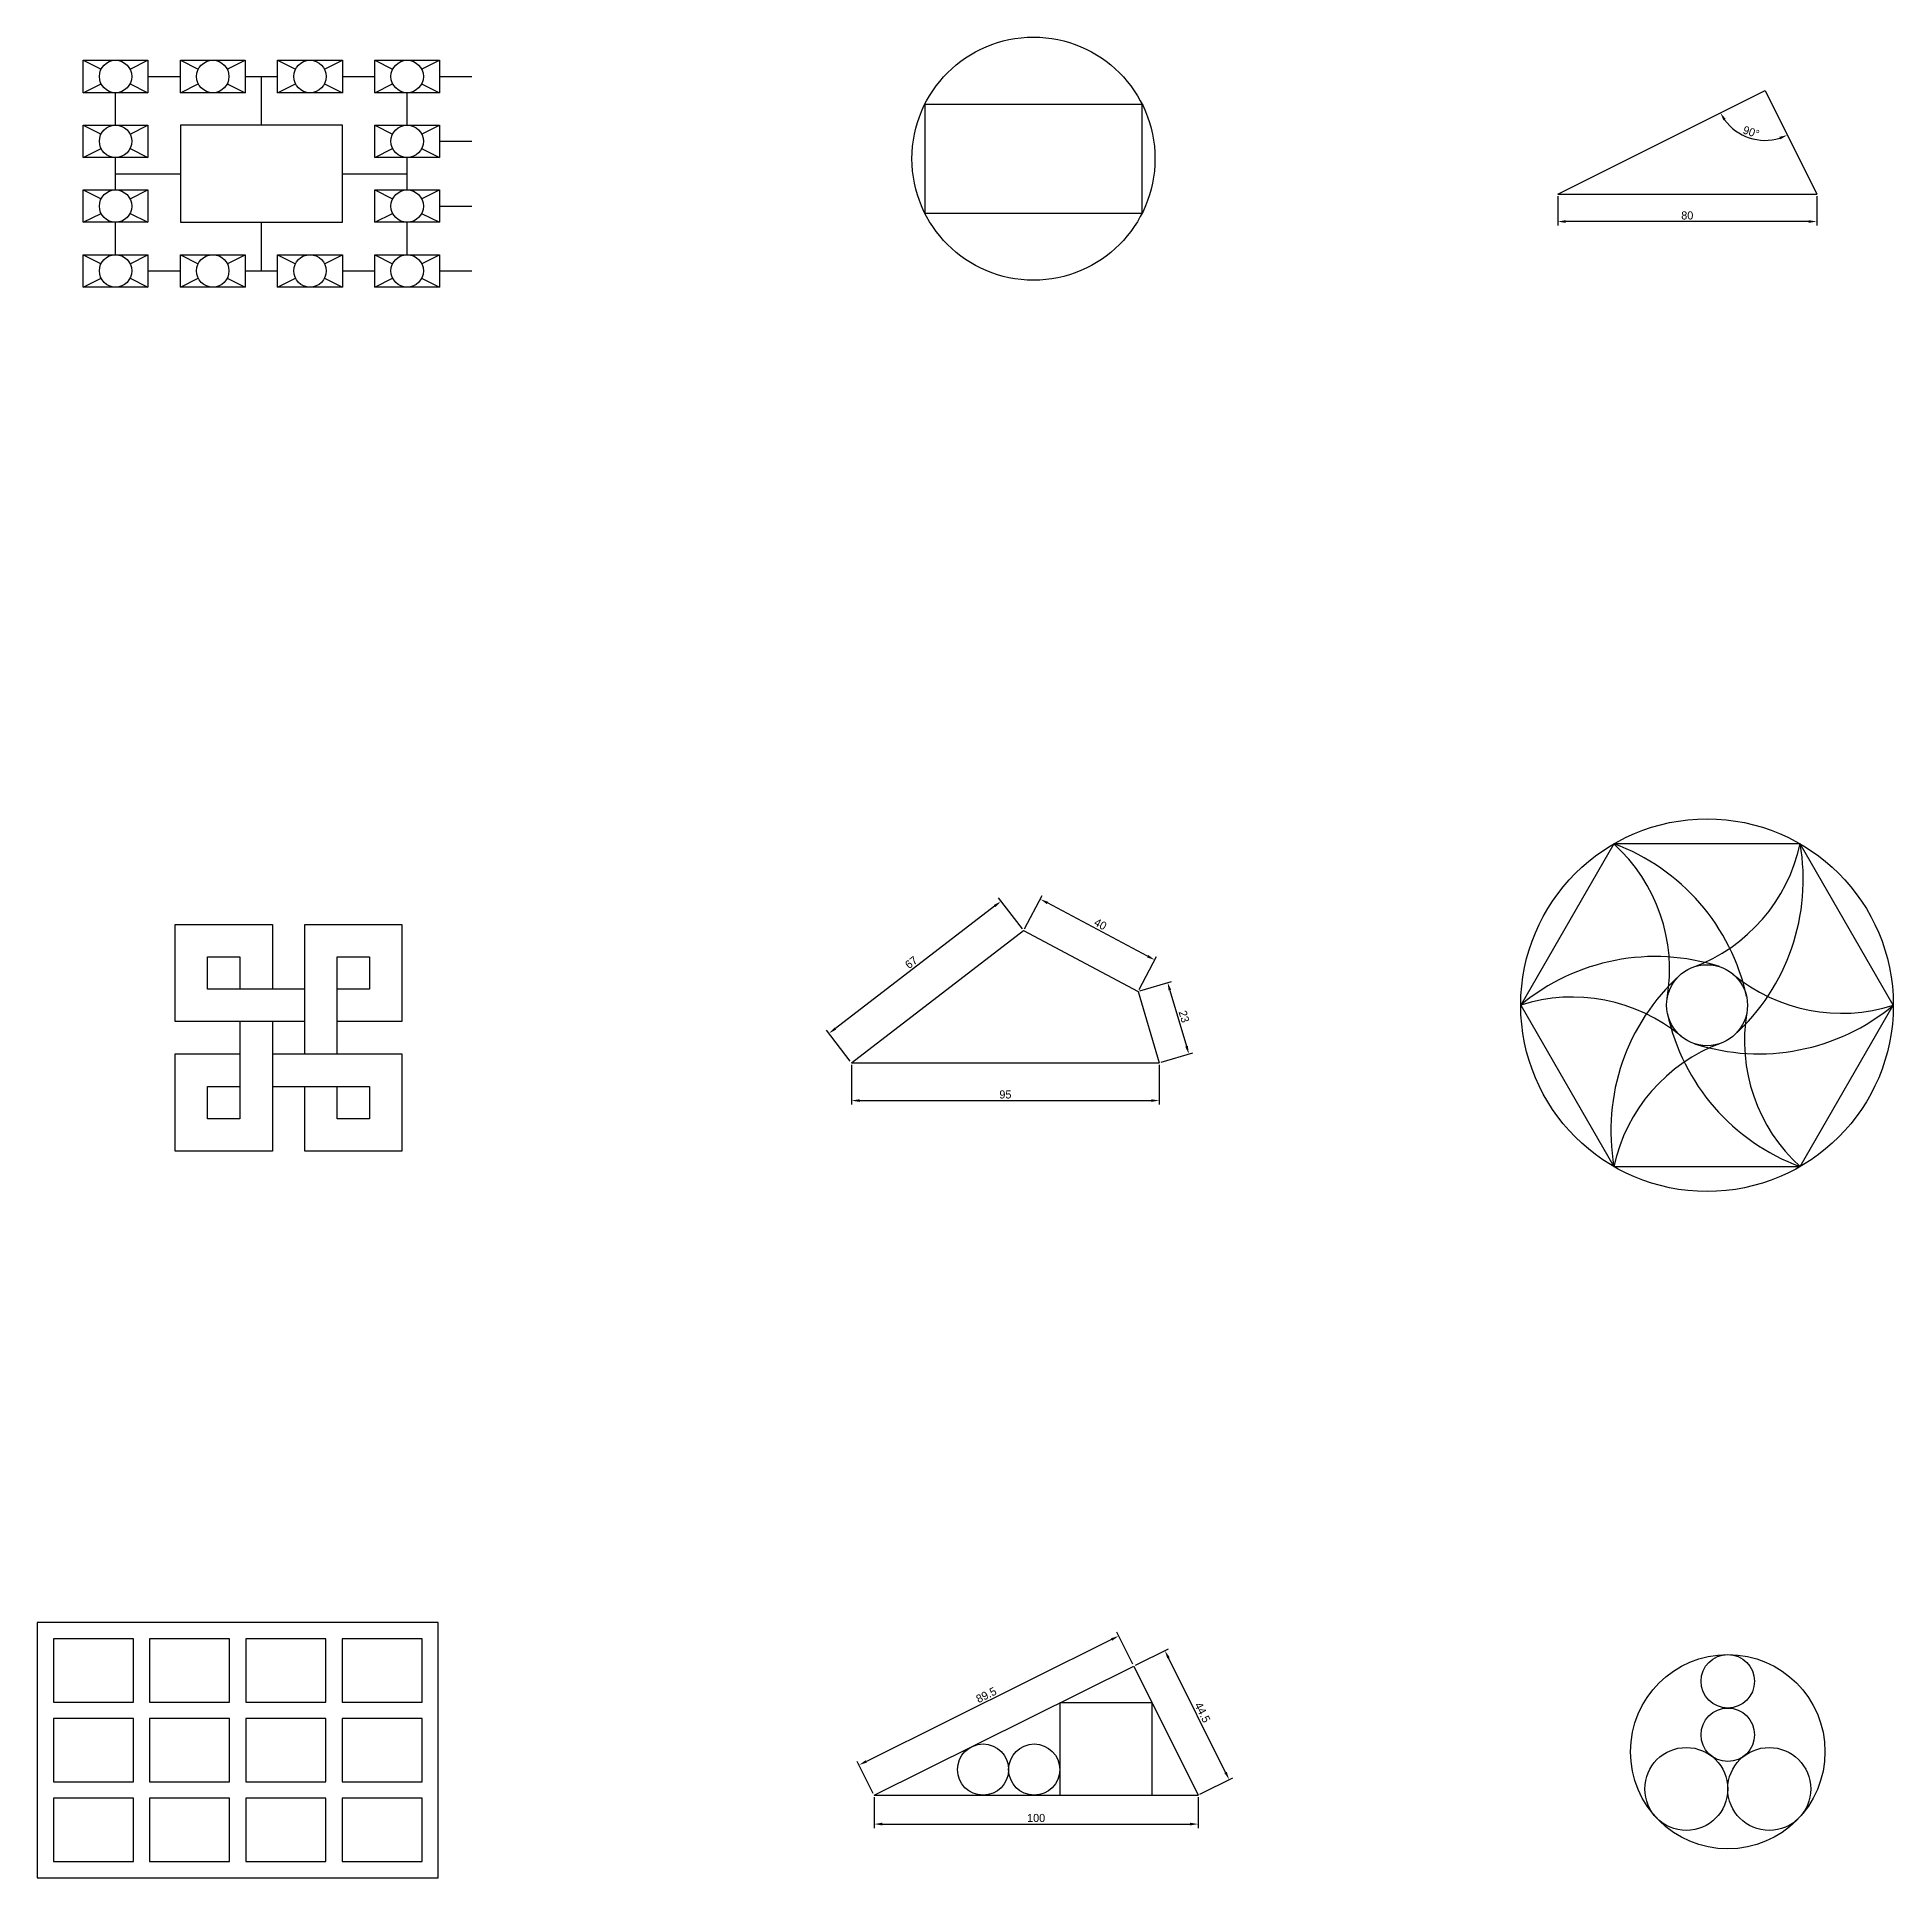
# Model space of a CAD drawing. Header units: millimetres. Extents: x 62 to 1416, y 202 to 786.
# Drawn here: x 843 to 1416, y 205 to 773 of the extents above; entities that cross this region are included whole.
import ezdxf

# ---------------------------------------------------------------- set-up
doc = ezdxf.new("R2010")
doc.units = ezdxf.units.MM
doc.header["$PDMODE"] = 3
doc.dimstyles.new('ISO-25', dxfattribs={"dimtxt": 2.5, "dimasz": 2.5, "dimexe": 1.25, "dimexo": 0.625, "dimtad": 1, "dimtoh": 1, "dimdsep": 46, "dimtxsty": 'Standard', "dimcen": 2.5, "dimadec": 0, "dimazin": 0, "dimtfac": 1, "dimtofl": 0, "dimtmove": 0, "dimatfit": 3, "dimfxl": 1, "dimarcsym": 0})

msp = doc.modelspace()

# ---------------------------------------------------------------- blocks, each defined once
blk = doc.blocks.new('*U20')
for p, q in [((5, 20), (5, -10)), ((15, 20), (15, -20)), ((-15, -20), (-15, 10)), ((-15, 10), (5, 10)), ((-5, -10), (-5, 0)), ((-5, 0), (5, 0)), ((5, -10), (-5, -10)), ((15, -20), (-15, -20))]:
    blk.add_line(p, q)
blk = doc.blocks.new('*U21')
at = {"color": 0, "linetype": 'ByBlock', "lineweight": -2, "transparency": 16777216}
for p, rotation in [((665.22, 2713.47), 270), ((700.22, 2708.47), 180), ((695.22, 2673.47), 89.99999999999997)]:
    blk.add_blockref('*U20', p, dxfattribs=dict(at, rotation=rotation))
blk.add_blockref('*U20', (660.22, 2678.47), dxfattribs=at)
blk = doc.blocks.new('*U24')
blk.add_lwpolyline([(-12.35, -9.8), (12.35, -9.8), (12.35, 9.8), (-12.35, 9.8)], close=True)
blk = doc.blocks.new('*U25')
at = {"color": 0, "linetype": 'ByBlock', "lineweight": -2, "transparency": 16777216}
for p in [(0, 49.2), (29.7, 49.2), (59.4, 49.2), (89.1, 49.2), (0, 24.6), (29.7, 24.6), (59.4, 24.6), (89.1, 24.6), (0, 0), (29.7, 0), (59.4, 0), (89.1, 0)]:
    blk.add_blockref('*U24', p, dxfattribs=at)
blk = doc.blocks.new('*D42')
at = {"color": 0, "lineweight": -2, "transparency": 16777216}
for p, q in [((1094.27, 456.13), (1094.27, 443.86)), ((1189.27, 456.13), (1189.27, 443.86)), ((1096.77, 445.11), (1186.77, 445.11))]:
    blk.add_line(p, q, dxfattribs=at)
at = {"color": 0, "transparency": 16777216}
for points in [[(1096.77, 445.52), (1096.77, 444.69), (1094.27, 445.11)], [(1186.77, 445.52), (1186.77, 444.69), (1189.27, 445.11)]]:
    blk.add_solid(points, dxfattribs=at)
at = {"layer": 'Defpoints', "color": 0, "transparency": 16777216}
for p in [(1094.27, 456.76), (1189.27, 456.76), (1189.27, 445.11)]:
    blk.add_point(p, dxfattribs=at)
at = {"color": 0, "transparency": 16777216, "insert": (1141.77, 446.98), "char_height": 2.5, "attachment_point": 5}
blk.add_mtext('95', dxfattribs=at)
blk = doc.blocks.new('*D43')
at = {"color": 0, "lineweight": -2, "transparency": 16777216}
for p, q in [((1138.45, 505.12), (1089.29, 467.34)), ((1147.01, 498.08), (1139.67, 507.63)), ((1093.89, 457.25), (1086.55, 466.81))]:
    blk.add_line(p, q, dxfattribs=at)
at = {"color": 0, "transparency": 16777216}
for points in [[(1138.2, 505.45), (1138.7, 504.79), (1140.43, 506.64)], [(1089.04, 467.67), (1089.54, 467.01), (1087.31, 465.82)]]:
    blk.add_solid(points, dxfattribs=at)
at = {"layer": 'Defpoints', "color": 0, "transparency": 16777216}
for p in [(1147.39, 497.58), (1087.31, 465.82), (1094.27, 456.76)]:
    blk.add_point(p, dxfattribs=at)
at = {"color": 0, "transparency": 16777216, "insert": (1112.73, 487.72), "char_height": 2.5, "attachment_point": 5, "rotation": 37.54054}
blk.add_mtext('67', dxfattribs=at)
blk = doc.blocks.new('*D44')
at = {"color": 0, "lineweight": -2, "transparency": 16777216}
for p, q in [((1147.69, 498.13), (1153.13, 508.38)), ((1185.66, 489.67), (1154.75, 506.1)), ((1183.01, 479.36), (1188.45, 489.6))]:
    blk.add_line(p, q, dxfattribs=at)
at = {"color": 0, "transparency": 16777216}
for points in [[(1154.95, 506.47), (1154.56, 505.73), (1152.55, 507.27)], [(1185.85, 490.04), (1185.46, 489.3), (1187.87, 488.5)]]:
    blk.add_solid(points, dxfattribs=at)
at = {"layer": 'Defpoints', "color": 0, "transparency": 16777216}
for p in [(1152.55, 507.27), (1147.39, 497.58), (1182.71, 478.8)]:
    blk.add_point(p, dxfattribs=at)
at = {"color": 0, "transparency": 16777216, "insert": (1171.09, 499.54), "char_height": 2.5, "attachment_point": 5, "rotation": 332}
blk.add_mtext('40', dxfattribs=at)
blk = doc.blocks.new('*D45')
at = {"color": 0, "lineweight": -2, "transparency": 16777216}
for p, q in [((1183.31, 478.98), (1193.04, 481.87)), ((1192.55, 479.12), (1197.68, 461.87)), ((1189.87, 456.94), (1199.59, 459.83))]:
    blk.add_line(p, q, dxfattribs=at)
at = {"color": 0, "transparency": 16777216}
for points in [[(1192.95, 479.24), (1192.15, 479), (1191.84, 481.52)], [(1198.08, 461.99), (1197.28, 461.75), (1198.4, 459.47)]]:
    blk.add_solid(points, dxfattribs=at)
at = {"layer": 'Defpoints', "color": 0, "transparency": 16777216}
for p in [(1182.71, 478.8), (1198.4, 459.47), (1189.27, 456.76)]:
    blk.add_point(p, dxfattribs=at)
at = {"color": 0, "transparency": 16777216, "insert": (1196.91, 471.03), "char_height": 2.5, "attachment_point": 5, "rotation": 286.56221}
blk.add_mtext('23', dxfattribs=at)
blk = doc.blocks.new('*D48')
at = {"color": 0, "lineweight": -2, "transparency": 16777216}
for p, q in [((1181.96, 270.87), (1192.11, 275.93)), ((1209.73, 237.78), (1192.11, 273.13)), ((1201.81, 231.04), (1211.96, 236.1))]:
    blk.add_line(p, q, dxfattribs=at)
at = {"color": 0, "transparency": 16777216}
for points in [[(1192.48, 273.32), (1191.74, 272.95), (1190.99, 275.37)], [(1210.1, 237.97), (1209.36, 237.6), (1210.84, 235.54)]]:
    blk.add_solid(points, dxfattribs=at)
at = {"layer": 'Defpoints', "color": 0, "transparency": 16777216}
for p in [(1190.99, 275.37), (1181.4, 270.59), (1201.25, 230.76)]:
    blk.add_point(p, dxfattribs=at)
at = {"color": 0, "transparency": 16777216, "insert": (1202.6, 256.29), "char_height": 2.5, "attachment_point": 5, "rotation": 296.49165}
blk.add_mtext('44.5', dxfattribs=at)
blk = doc.blocks.new('*D49')
at = {"color": 0, "lineweight": -2, "transparency": 16777216}
for p, q in [((1181.12, 271.15), (1176.21, 281.02)), ((1174.53, 278.79), (1098.85, 241.19)), ((1100.97, 231.32), (1096.06, 241.2))]:
    blk.add_line(p, q, dxfattribs=at)
at = {"color": 0, "transparency": 16777216}
for points in [[(1174.34, 279.17), (1174.71, 278.42), (1176.77, 279.91)], [(1098.67, 241.56), (1099.04, 240.82), (1096.62, 240.08)]]:
    blk.add_solid(points, dxfattribs=at)
at = {"layer": 'Defpoints', "color": 0, "transparency": 16777216}
for p in [(1181.4, 270.59), (1096.62, 240.08), (1101.25, 230.76)]:
    blk.add_point(p, dxfattribs=at)
at = {"color": 0, "transparency": 16777216, "insert": (1135.86, 261.67), "char_height": 2.5, "attachment_point": 5, "rotation": 26.42332}
blk.add_mtext('89.5', dxfattribs=at)
blk = doc.blocks.new('*D50')
at = {"color": 0, "lineweight": -2, "transparency": 16777216}
for p, q in [((1101.25, 230.14), (1101.25, 220.59)), ((1201.25, 230.14), (1201.25, 220.59)), ((1103.75, 221.84), (1198.75, 221.84))]:
    blk.add_line(p, q, dxfattribs=at)
at = {"color": 0, "transparency": 16777216}
for points in [[(1103.75, 222.26), (1103.75, 221.42), (1101.25, 221.84)], [(1198.75, 222.26), (1198.75, 221.42), (1201.25, 221.84)]]:
    blk.add_solid(points, dxfattribs=at)
at = {"layer": 'Defpoints', "color": 0, "transparency": 16777216}
for p in [(1101.25, 230.76), (1201.25, 230.76), (1201.25, 221.84)]:
    blk.add_point(p, dxfattribs=at)
at = {"color": 0, "transparency": 16777216, "insert": (1151.25, 223.71), "char_height": 2.5, "attachment_point": 5}
blk.add_mtext('100', dxfattribs=at)
blk = doc.blocks.new('*D46')
at = {"color": 0, "lineweight": -2, "transparency": 16777216}
for p, q in [((1312.23, 724.2), (1312.23, 715.12)), ((1392.23, 724.2), (1392.23, 715.12)), ((1389.73, 716.37), (1314.73, 716.37))]:
    blk.add_line(p, q, dxfattribs=at)
at = {"color": 0, "transparency": 16777216}
for points in [[(1314.73, 716.79), (1314.73, 715.95), (1312.23, 716.37)], [(1389.73, 716.79), (1389.73, 715.95), (1392.23, 716.37)]]:
    blk.add_solid(points, dxfattribs=at)
at = {"layer": 'Defpoints', "color": 0, "transparency": 16777216}
for p in [(1312.23, 724.83), (1392.23, 724.83), (1312.23, 716.37)]:
    blk.add_point(p, dxfattribs=at)
at = {"color": 0, "transparency": 16777216, "insert": (1352.23, 718.24), "char_height": 2.5, "attachment_point": 5}
blk.add_mtext('80', dxfattribs=at)
blk = doc.blocks.new('*D47')
at = {"color": 0, "lineweight": -2, "transparency": 16777216}
blk.add_arc((1376.23, 756.83), 15.41, 215.87096, 287.25914, dxfattribs=at)
at = {"color": 0, "transparency": 16777216}
for points in [[(1363.39, 747.58), (1364.1, 748.01), (1362.45, 749.93)], [(1380.65, 742.5), (1380.96, 741.72), (1383.12, 743.04)]]:
    blk.add_solid(points, dxfattribs=at)
at = {"layer": 'Defpoints', "color": 0, "transparency": 16777216}
for p in [(1376.23, 756.83), (1376.23, 756.83), (1367.74, 743.97), (1312.23, 724.83), (1392.23, 724.83)]:
    blk.add_point(p, dxfattribs=at)
at = {"color": 0, "transparency": 16777216, "insert": (1371.95, 743.99), "char_height": 2.5, "attachment_point": 5, "rotation": 341.56505}
blk.add_mtext('90°', dxfattribs=at)
blk = doc.blocks.new('*U39')
for centre, radius, start, end in [((-35.07, 40.56), 52.31, 290.20574, 347.83307), ((-47.8, 18.51), 64.81, 312.16693, 9.79426)]:
    blk.add_arc(centre, radius, start, end)
blk = doc.blocks.new('*U41')
at = {"color": 0, "linetype": 'ByBlock', "lineweight": -2, "transparency": 16777216}
for p, rotation in [((205.36, 394.9), 59.99999999999997), ((192.67, 374.64), 120), ((240.46, 372.93), 299.9999999999999), ((203.88, 353.52), 180), ((227.77, 352.66), 239.9999999999999)]:
    blk.add_blockref('*U39', p, dxfattribs=dict(at, rotation=rotation))
blk.add_blockref('*U39', (229.25, 394.05), dxfattribs=at)

# ---------------------------------------------------------------- dimensions: what is measured, and where the dimension line sits
dim = msp.add_angular_dim_2l(base=(1367.74, 743.967), line1=((1376.23, 756.826), (1392.23, 724.826)), line2=((1312.23, 724.826), (1376.23, 756.826)), dimstyle='ISO-25')
dim.commit()
dim.dimension.update_dxf_attribs({"geometry": '*D47', "text_midpoint": (1371.951, 743.987)})
for base, p1, p2, picture, middle in [((1312.23, 716.37), (1392.23, 724.826), (1312.23, 724.826), '*D46', (1352.23, 718.245)), ((1189.268, 445.106), (1094.268, 456.758), (1189.268, 456.758), '*D42', (1141.768, 446.981))]:
    dim = msp.add_linear_dim(base=base, p1=p1, p2=p2, dimstyle='ISO-25')
    dim.commit()
    dim.dimension.update_dxf_attribs({"geometry": picture, "text_midpoint": middle})
for p1, p2, distance, picture, middle in [((1147.394, 497.582), (1094.268, 456.758), -11.424, '*D43', (1112.728, 487.715)), ((1182.712, 478.803), (1147.394, 497.582), -10.977, '*D44', (1171.087, 499.541)), ((1182.712, 478.803), (1189.268, 456.758), 9.522, '*D45', (1196.914, 471.029)), ((1181.396, 270.588), (1101.246, 230.76), -10.405, '*D49', (1135.856, 261.671)), ((1201.246, 230.76), (1181.396, 270.588), -10.725, '*D48', (1202.598, 256.295)), ((1101.246, 230.76), (1201.246, 230.76), -8.921, '*D50', (1151.246, 223.714))]:
    dim = msp.add_aligned_dim(p1=p1, p2=p2, distance=distance, dimstyle='ISO-25')
    dim.commit()
    dim.dimension.update_dxf_attribs({"geometry": picture, "text_midpoint": middle})

# ---------------------------------------------------------------- linework, layer by layer
for p, q in [((857.124, 766.13), (862.652, 763.366)), ((871.597, 763.366), (877.124, 766.13)), ((887.124, 766.13), (892.652, 763.366)), ((901.597, 763.366), (907.124, 766.13)), ((917.124, 766.13), (922.652, 763.366)), ((931.597, 763.366), (937.124, 766.13)), ((947.124, 766.13), (952.652, 763.366)), ((961.597, 763.366), (967.124, 766.13)), ((857.124, 756.13), (862.652, 758.894)), ((871.597, 758.894), (877.124, 756.13)), ((877.124, 761.13), (887.124, 761.13)), ((887.124, 756.13), (892.652, 758.894)), ((901.597, 758.894), (907.124, 756.13)), ((907.124, 761.13), (917.124, 761.13)), ((912.124, 746.13), (912.124, 761.13)), ((917.124, 756.13), (922.652, 758.894)), ((931.597, 758.894), (937.124, 756.13)), ((937.124, 761.13), (947.124, 761.13)), ((947.124, 756.13), (952.652, 758.894)), ((961.597, 758.894), (967.124, 756.13)), ((967.124, 761.13), (977.124, 761.13)), ((867.124, 746.13), (867.124, 756.13)), ((957.124, 746.13), (957.124, 756.13)), ((1312.23, 724.826), (1376.23, 756.826)), ((1376.23, 756.826), (1392.23, 724.826)), ((857.124, 746.13), (862.652, 743.366)), ((871.597, 743.366), (877.124, 746.13)), ((947.124, 746.13), (952.652, 743.366)), ((961.597, 743.366), (967.124, 746.13)), ((967.124, 741.13), (977.124, 741.13)), ((857.124, 736.13), (862.652, 738.894)), ((867.124, 726.13), (867.124, 736.13)), ((871.597, 738.894), (877.124, 736.13)), ((947.124, 736.13), (952.652, 738.894)), ((957.124, 726.13), (957.124, 736.13)), ((961.597, 738.894), (967.124, 736.13)), ((867.124, 731.13), (887.124, 731.13)), ((937.124, 731.13), (957.124, 731.13)), ((857.124, 726.13), (862.652, 723.366)), ((871.597, 723.366), (877.124, 726.13)), ((947.124, 726.13), (952.652, 723.366)), ((961.597, 723.366), (967.124, 726.13)), ((1312.23, 724.826), (1392.23, 724.826)), ((857.124, 716.13), (862.652, 718.894)), ((871.597, 718.894), (877.124, 716.13)), ((947.124, 716.13), (952.652, 718.894)), ((961.597, 718.894), (967.124, 716.13)), ((967.124, 721.13), (977.124, 721.13)), ((867.124, 706.13), (867.124, 716.13)), ((912.124, 701.13), (912.124, 716.13)), ((957.124, 706.13), (957.124, 716.13)), ((857.124, 706.13), (862.652, 703.366)), ((871.597, 703.366), (877.124, 706.13)), ((887.124, 706.13), (892.652, 703.366)), ((901.597, 703.366), (907.124, 706.13)), ((917.124, 706.13), (922.652, 703.366)), ((931.597, 703.366), (937.124, 706.13)), ((947.124, 706.13), (952.652, 703.366)), ((961.597, 703.366), (967.124, 706.13)), ((877.124, 701.13), (887.124, 701.13)), ((907.124, 701.13), (917.124, 701.13)), ((937.124, 701.13), (947.124, 701.13)), ((967.124, 701.13), (977.124, 701.13)), ((857.124, 696.13), (862.652, 698.894)), ((871.597, 698.894), (877.124, 696.13)), ((887.124, 696.13), (892.652, 698.894)), ((901.597, 698.894), (907.124, 696.13)), ((917.124, 696.13), (922.652, 698.894)), ((931.597, 698.894), (937.124, 696.13)), ((947.124, 696.13), (952.652, 698.894)), ((961.597, 698.894), (967.124, 696.13)), ((1094.268, 456.758), (1147.394, 497.582)), ((1147.394, 497.582), (1182.712, 478.803)), ((1182.712, 478.803), (1189.268, 456.758)), ((1094.268, 456.758), (1189.268, 456.758)), ((1101.246, 230.76), (1181.396, 270.588)), ((1181.396, 270.588), (1201.246, 230.76)), ((1101.246, 230.76), (1201.246, 230.76))]:
    msp.add_line(p, q)
for points in [[(857.124, 766.13), (877.124, 766.13), (877.124, 756.13), (857.124, 756.13)], [(887.124, 766.13), (907.124, 766.13), (907.124, 756.13), (887.124, 756.13)], [(917.124, 766.13), (937.124, 766.13), (937.124, 756.13), (917.124, 756.13)], [(947.124, 766.13), (967.124, 766.13), (967.124, 756.13), (947.124, 756.13)], [(1116.899, 718.996), (1183.981, 718.996), (1183.981, 752.537), (1116.899, 752.537)], [(857.124, 746.13), (877.124, 746.13), (877.124, 736.13), (857.124, 736.13)], [(887.124, 716.13), (937.124, 716.13), (937.124, 746.13), (887.124, 746.13)], [(947.124, 746.13), (967.124, 746.13), (967.124, 736.13), (947.124, 736.13)], [(857.124, 726.13), (877.124, 726.13), (877.124, 716.13), (857.124, 716.13)], [(947.124, 726.13), (967.124, 726.13), (967.124, 716.13), (947.124, 716.13)], [(857.124, 706.13), (877.124, 706.13), (877.124, 696.13), (857.124, 696.13)], [(887.124, 706.13), (907.124, 706.13), (907.124, 696.13), (887.124, 696.13)], [(917.124, 706.13), (937.124, 706.13), (937.124, 696.13), (917.124, 696.13)], [(947.124, 706.13), (967.124, 706.13), (967.124, 696.13), (947.124, 696.13)], [(1300.825, 474.539), (1329.575, 424.743), (1387.075, 424.743), (1415.825, 474.539), (1387.075, 524.336), (1329.575, 524.336)], [(842.925, 205.248), (966.725, 205.248), (966.725, 284.048), (842.925, 284.048)], [(1187.049, 259.245), (1158.569, 259.245), (1158.569, 230.766), (1187.049, 230.766)]]:
    msp.add_lwpolyline(points, close=True)
for centre, radius in [((1150.44, 735.766), 37.5), ((867.124, 761.13), 5), ((897.124, 761.13), 5), ((927.124, 761.13), 5), ((957.124, 761.13), 5), ((867.124, 741.13), 5), ((957.124, 741.13), 5), ((867.124, 721.13), 5), ((957.124, 721.13), 5), ((867.124, 701.13), 5), ((897.124, 701.13), 5), ((927.124, 701.13), 5), ((957.124, 701.13), 5), ((1358.325, 474.539), 57.5), ((1358.325, 474.539), 12.5), ((1364.733, 244.166), 30), ((1364.733, 265.909), 8.257), ((1364.733, 249.396), 8.257), ((1134.881, 238.657), 7.896), ((1150.673, 238.657), 7.896), ((1351.933, 232.677), 12.8), ((1377.533, 232.677), 12.8)]:
    msp.add_circle(centre, radius)

# ---------------------------------------------------------------- block references
for name, p in [('*U41', (1141.76, 100.757)), ('*U21', (240.293, -2228.981)), ('*U25', (860.275, 220.048))]:
    msp.add_blockref(name, p)

msp.set_redraw_order([(e.dxf.handle, doc.entitydb.next_handle()) for e in msp.query("TEXT MTEXT ATTDEF DIMENSION ARC_DIMENSION")])  # texts and dimensions are drawn at this point

doc.saveas('drawing.dxf')
